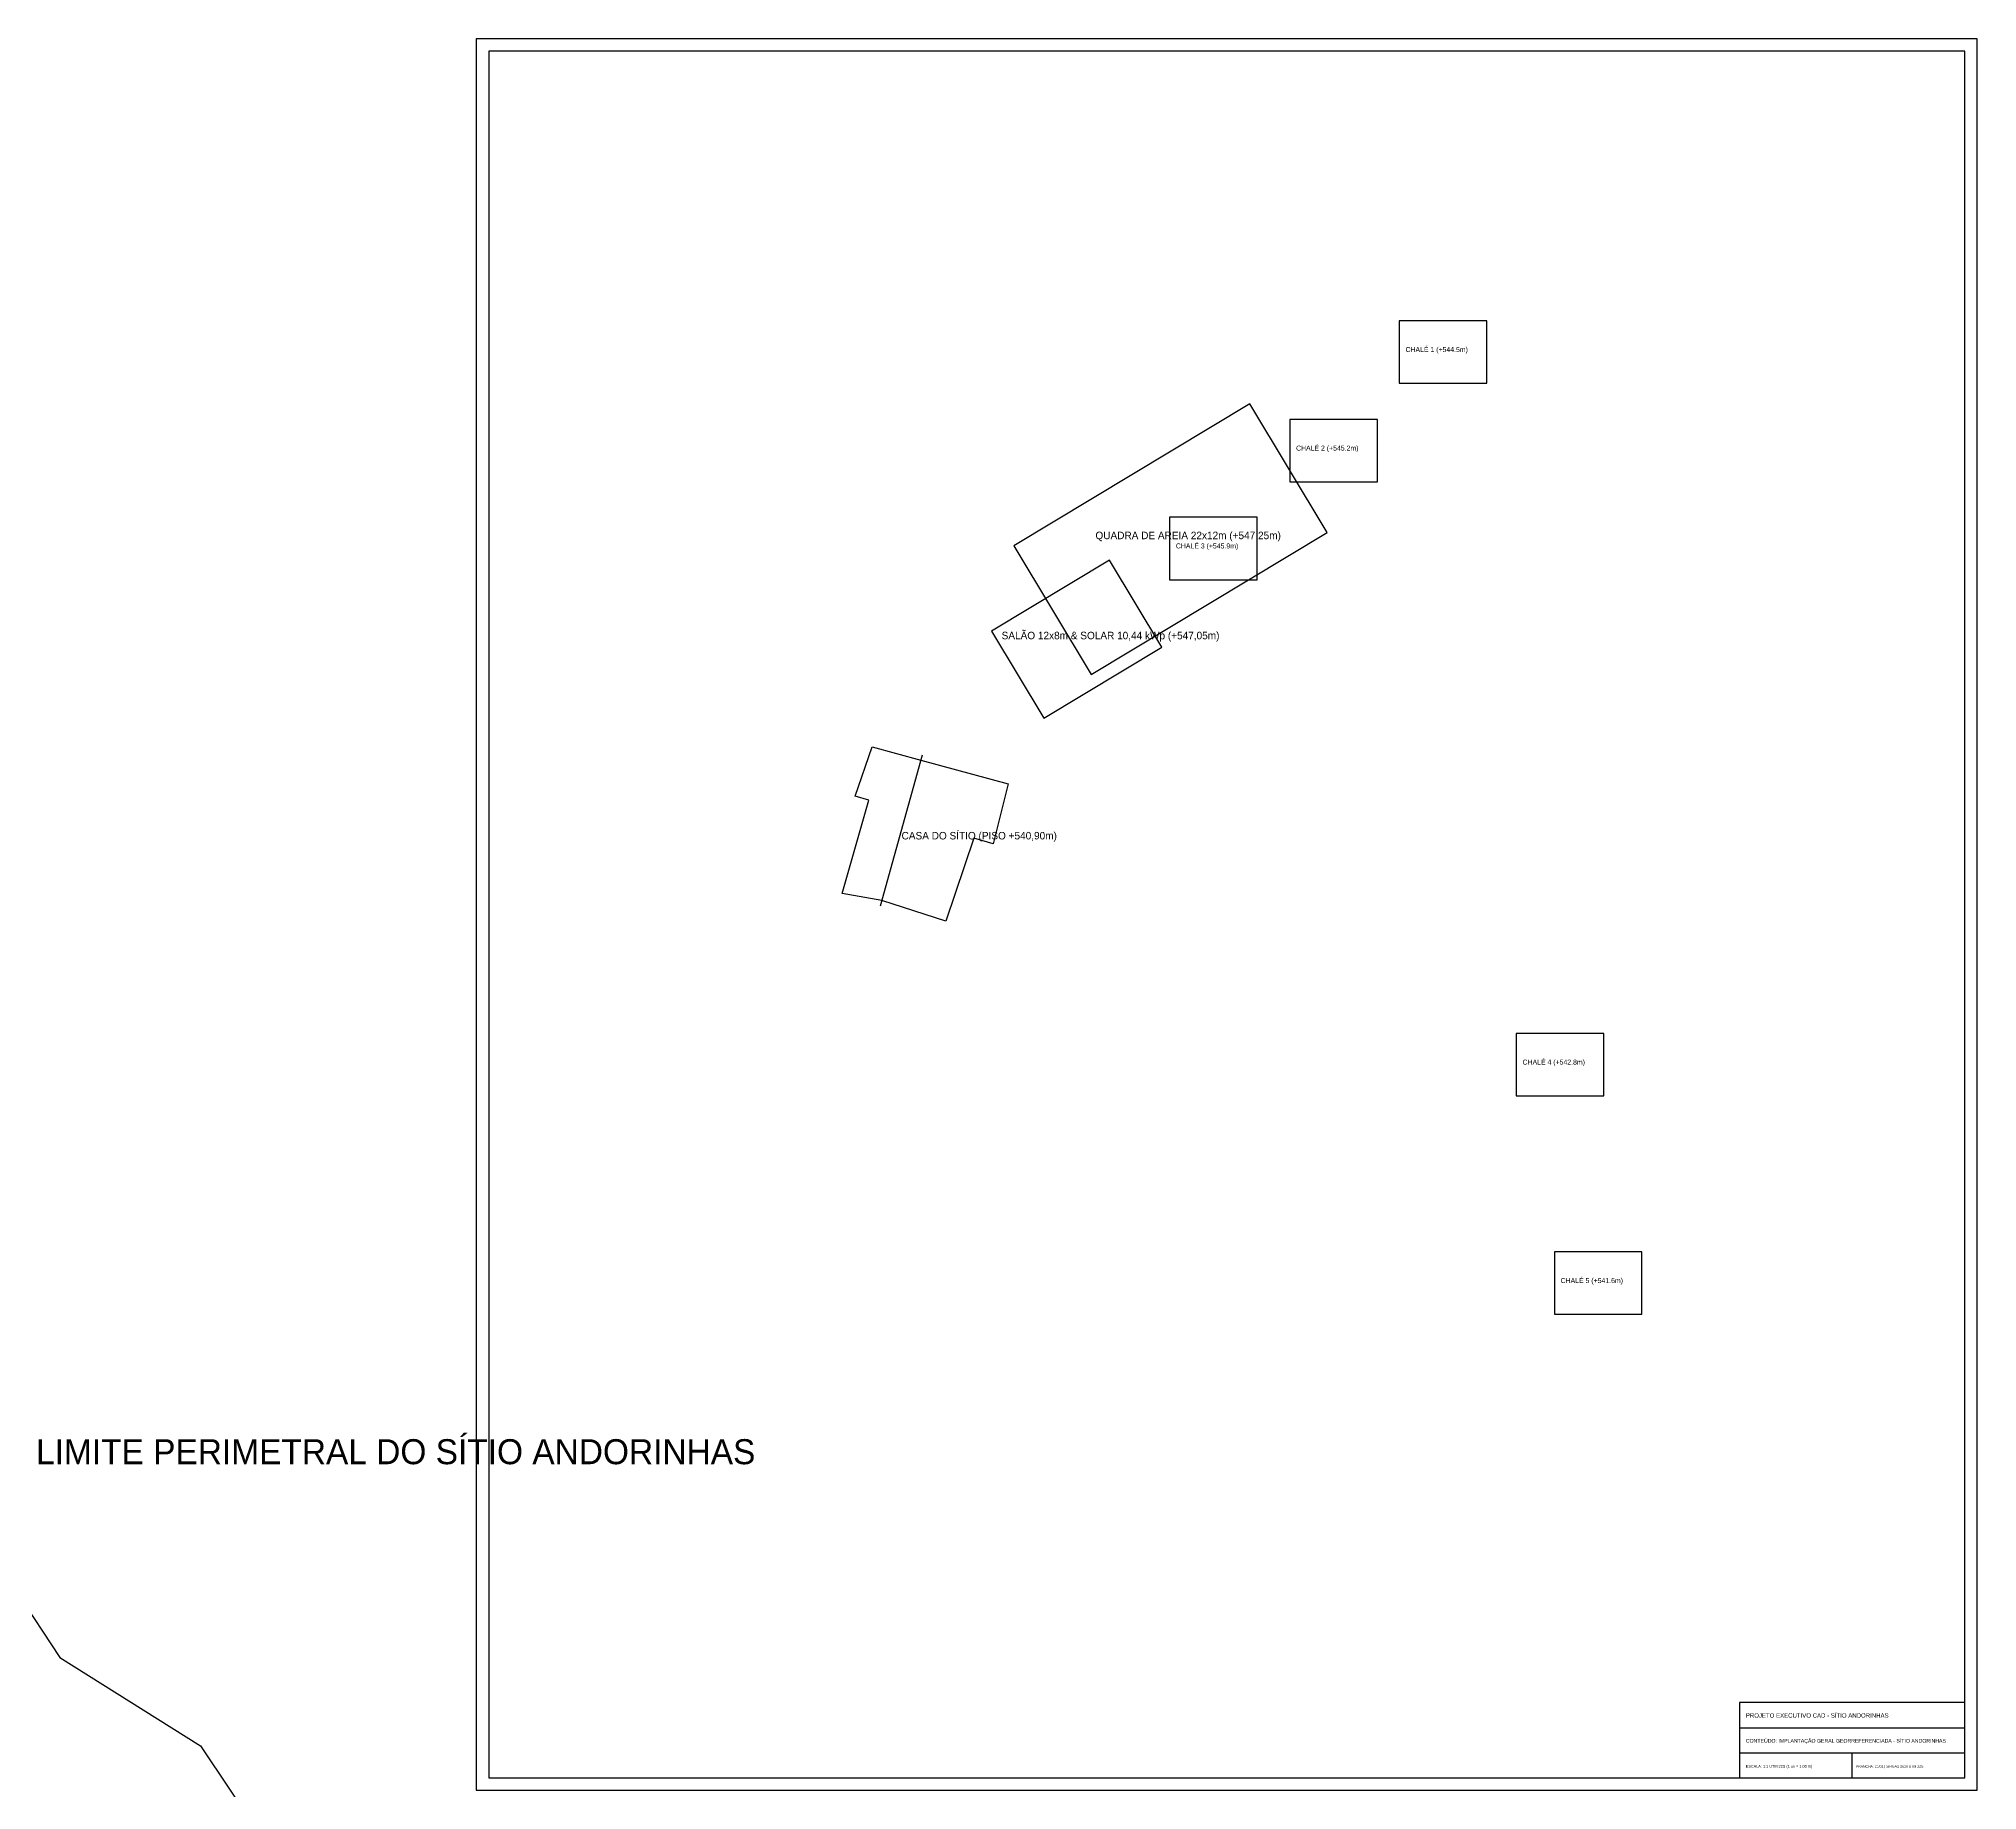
# Model space of a CAD drawing. Header units: metres. Extents: x 663157 to 664097, y 6968517 to 6968784.
# Drawn here: x 663345 to 663500, y 6968560 to 6968700 of the extents above; entities that cross this region are included whole.
import ezdxf

# ---------------------------------------------------------------- set-up
doc = ezdxf.new("R2010")
doc.units = ezdxf.units.M
for name, color, linetype in [('AREIA_BORDA', 40, 'Continuous'), ('ARQ_COBERTURA', 1, 'Continuous'), ('ARQ_PAREDES', 7, 'Continuous'), ('LIMITE_PROPRIEDADE', 1, 'Continuous'), ('PRANCHA_SELO', 7, 'Continuous'), ('TEXTOS', 2, 'Continuous'), ('TITULOS', 7, 'Continuous')]:
    doc.layers.add(name, color=color, linetype=linetype)

msp = doc.modelspace()

# ---------------------------------------------------------------- linework, layer by layer
at = {"layer": 'AREIA_BORDA'}
msp.add_lwpolyline([(663429.17, 6968649.19), (663448.02, 6968660.53), (663441.83, 6968670.81), (663422.98, 6968659.47)], close=True, dxfattribs=at)
at = {"layer": 'ARQ_COBERTURA'}
msp.add_line((663412.32, 6968630.68), (663415.67, 6968642.76), dxfattribs=at)
at = {"layer": 'ARQ_PAREDES'}
for points in [[(663453.79, 6968672.46), (663460.79, 6968672.46), (663460.79, 6968677.46), (663453.79, 6968677.46)], [(663445.04, 6968664.58), (663452.04, 6968664.58), (663452.04, 6968669.58), (663445.04, 6968669.58)], [(663435.43, 6968656.76), (663442.43, 6968656.76), (663442.43, 6968661.76), (663435.43, 6968661.76)], [(663425.38, 6968645.69), (663434.8, 6968651.36), (663430.62, 6968658.31), (663421.2, 6968652.64)], [(663412.43, 6968631.12), (663409.24, 6968631.68), (663411.37, 6968639.14), (663410.3, 6968639.47), (663411.64, 6968643.41), (663415.55, 6968642.33), (663422.51, 6968640.44), (663421.32, 6968635.66), (663419.78, 6968636.1), (663417.53, 6968629.46)], [(663463.15, 6968615.5), (663470.15, 6968615.5), (663470.15, 6968620.5), (663463.15, 6968620.5)], [(663466.19, 6968598.04), (663473.19, 6968598.04), (663473.19, 6968603.04), (663466.19, 6968603.04)]]:
    msp.add_lwpolyline(points, close=True, dxfattribs=at)
at = {"layer": 'LIMITE_PROPRIEDADE'}
msp.add_lwpolyline([(663339.8, 6968581.06), (663346.69, 6968570.6), (663357.96, 6968563.56), (663367.33, 6968549.53), (663408.25, 6968522.2), (663432.77, 6968519.66), (663480.85, 6968517.24), (663497.89, 6968534.31), (663505.53, 6968552.24), (663523.89, 6968580.88), (663532.93, 6968588.67), (663558.96, 6968598.49), (663620.21, 6968601.31), (663706.9, 6968603.09), (663747.8, 6968606.35), (663780, 6968611.69), (663810.98, 6968618.87), (663858.43, 6968632.68), (663880, 6968639.18), (663830.77, 6968577.83), (664092.61, 6968578.67), (664096.61, 6968783.59), (663157.21, 6968777.76), (663176.13, 6968581.06), (663339.8, 6968581.06)], close=True, dxfattribs=at)
at = {"layer": 'PRANCHA_SELO'}
for p, q in [((663481, 6968565), (663499, 6968565)), ((663481, 6968563), (663499, 6968563)), ((663490, 6968561), (663490, 6968563))]:
    msp.add_line(p, q, dxfattribs=at)
for points in [[(663380, 6968560), (663500, 6968560), (663500, 6968700), (663380, 6968700)], [(663381, 6968561), (663499, 6968561), (663499, 6968699), (663381, 6968699)], [(663481, 6968561), (663499, 6968561), (663499, 6968567), (663481, 6968567)]]:
    msp.add_lwpolyline(points, close=True, dxfattribs=at)

# ---------------------------------------------------------------- texts
at = {"layer": 'LIMITE_PROPRIEDADE'}
msp.add_text('LIMITE PERIMETRAL DO SÍTIO ANDORINHAS', height=2, dxfattribs=at).set_placement((663344.8, 6968586.06))
at = {"layer": 'TEXTOS'}
for s, height, p in [('CHALÉ 1 (+544.5m)', 0.4, (663454.29, 6968674.96)), ('CHALÉ 2 (+545.2m)', 0.4, (663445.54, 6968667.08)), ('CHALÉ 3 (+545.9m)', 0.4, (663435.93, 6968659.26)), ('CHALÉ 4 (+542.8m)', 0.4, (663463.65, 6968618)), ('CHALÉ 5 (+541.6m)', 0.4, (663466.69, 6968600.54)), ('CONTEÚDO: IMPLANTAÇÃO GERAL GEORREFERENCIADA - SÍTIO ANDORINHAS', 0.3, (663481.5, 6968563.8)), ('ESCALA: 1:1 UTM 22S (1 un = 1,00 m)', 0.22, (663481.5, 6968561.8)), ('PRANCHA: 01/01 | SIRGAS 2000 UTM 22S', 0.2, (663490.3, 6968561.8))]:
    msp.add_text(s, height=height, dxfattribs=at).set_placement(p)
at = {"layer": 'TITULOS'}
for s, height, p in [('QUADRA DE AREIA 22x12m (+547,25m)', 0.6, (663429.5, 6968660)), ('SALÃO 12x8m & SOLAR 10,44 kWp (+547,05m)', 0.6, (663422, 6968652)), ('CASA DO SÍTIO (PISO +540,90m)', 0.6, (663414, 6968636)), ('PROJETO EXECUTIVO CAD - SÍTIO ANDORINHAS', 0.35, (663481.5, 6968565.8))]:
    msp.add_text(s, height=height, dxfattribs=at).set_placement(p)

doc.saveas('drawing.dxf')
